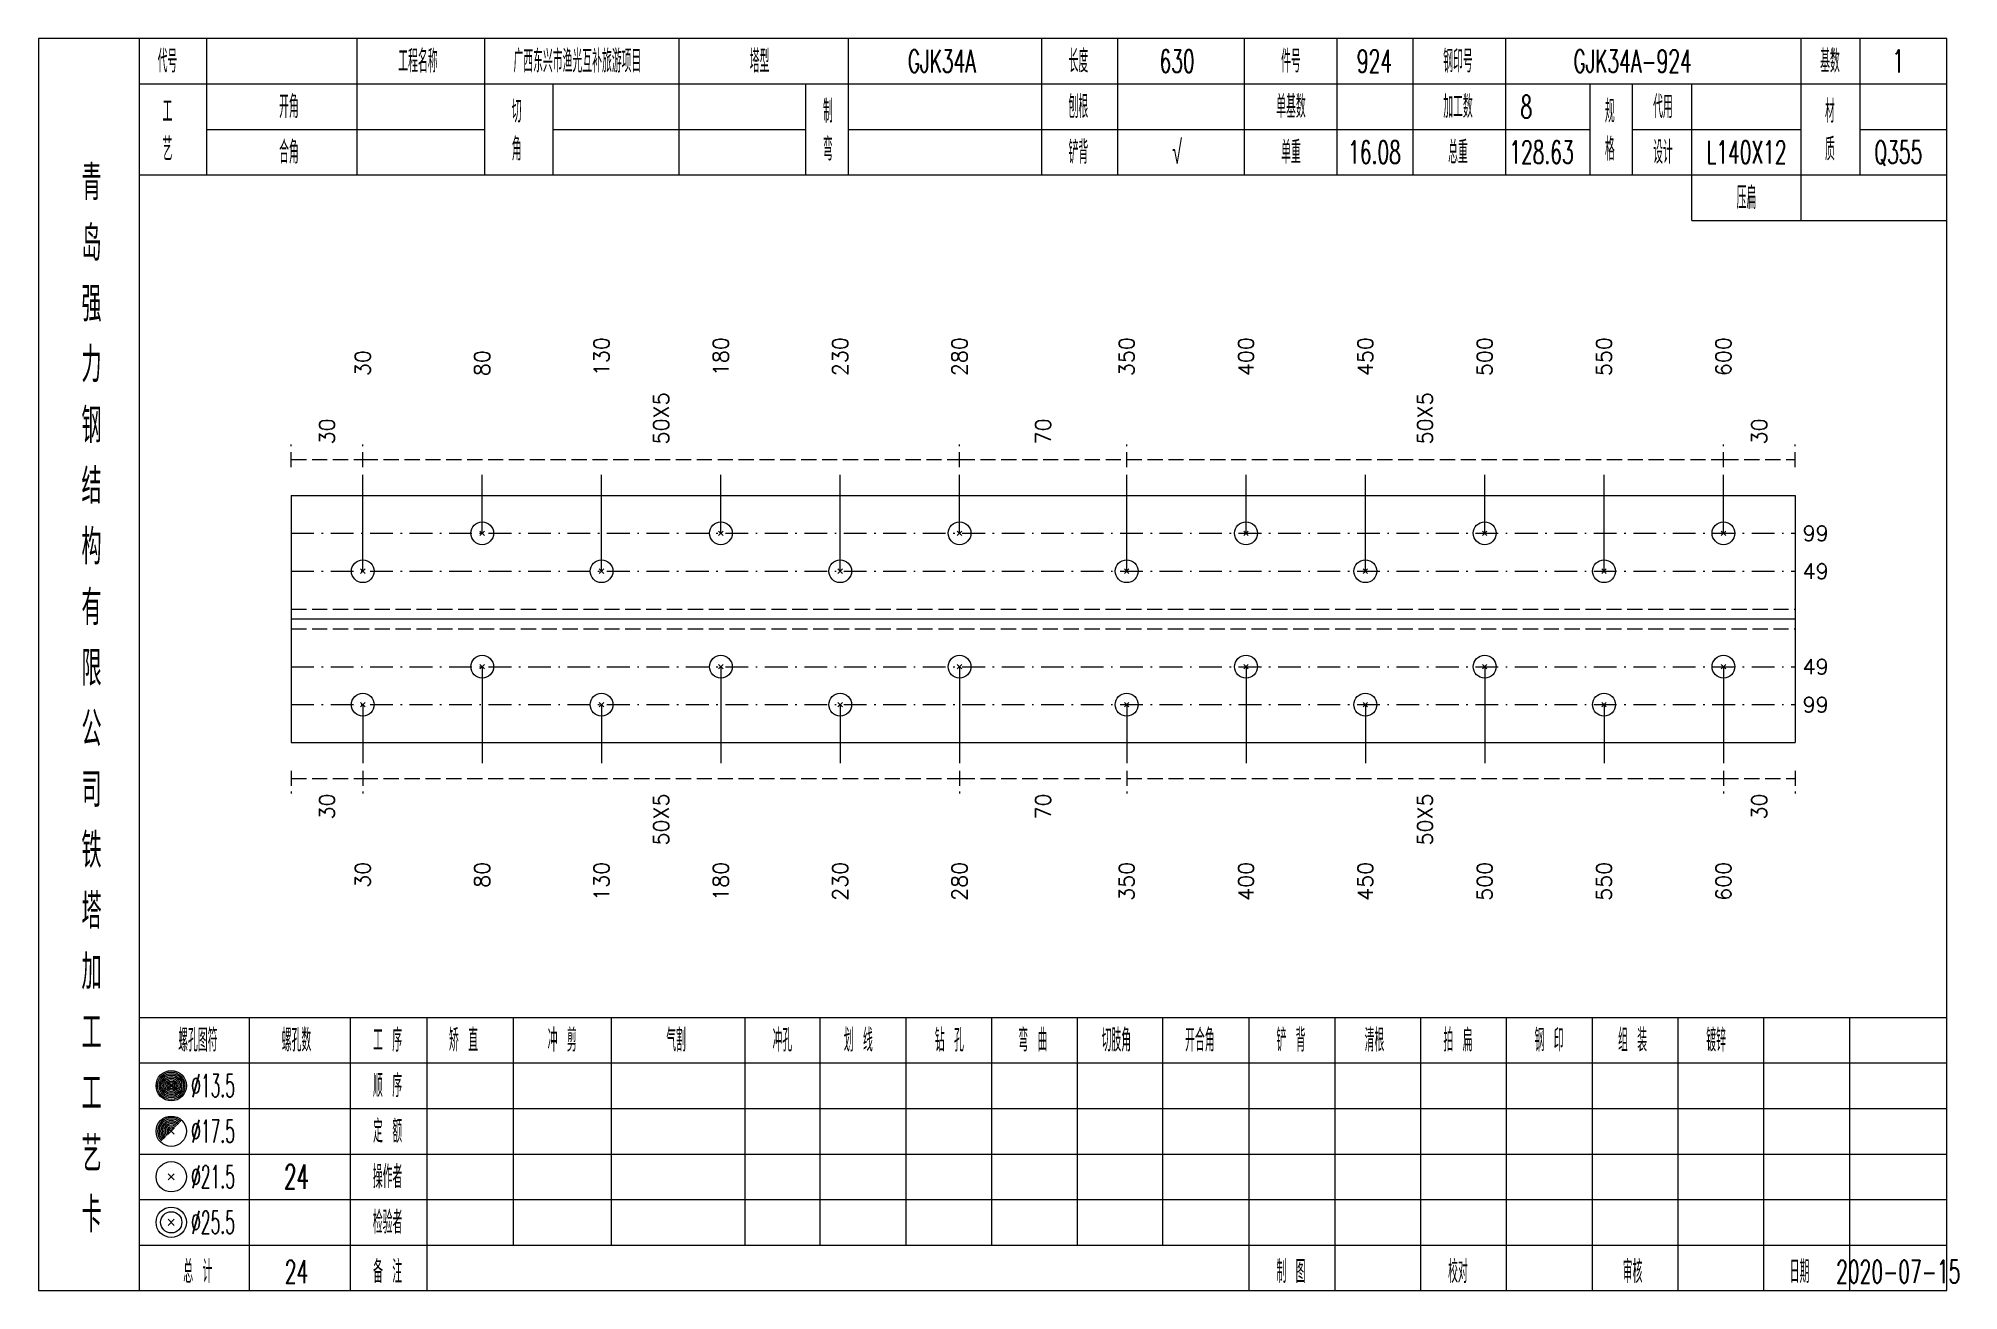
# Model space of a CAD drawing. Extents: x 0 to 2606, y -377 to 6479.
# Drawn here: x 2352.6 to 2605.5, y 2275 to 2440 of the extents above; entities that cross this region are included whole.
import ezdxf
from ezdxf.enums import TextEntityAlignment as Align

# ---------------------------------------------------------------- set-up
doc = ezdxf.new("R2010")
doc.units = 0
doc.header["$MEASUREMENT"] = 0
doc.linetypes.add('一点画线', pattern=[5.2, 3, -1, 0.2, -1])
doc.linetypes.add('虚线', pattern=[2.75, 2, -0.75])
doc.layers.get('0').update_dxf_attribs({"linetype": 'CONTINUOUS', "lineweight": 25})
doc.layers.add('1', color=7, linetype='CONTINUOUS', lineweight=25)
doc.layers.add('4', color=7, linetype='CONTINUOUS', lineweight=25)
doc.styles.get("Standard").update_dxf_attribs({"font": 'simplex.shx', "width": 0.7, "height": 3, "bigfont": 'gbhzfs.shx'})

msp = doc.modelspace()

# ---------------------------------------------------------------- texts
at = {"color": 7, "linetype": 'Continuous', "lineweight": 13}
for s, p in [('30', (2395.33, 2395.5)), ('80', (2411.06, 2395.5)), ('130', (2426.78, 2395.5)), ('180', (2442.5, 2395.5)), ('230', (2458.22, 2395.5)), ('280', (2473.94, 2395.5)), ('350', (2495.96, 2395.5)), ('400', (2511.68, 2395.5)), ('450', (2527.4, 2395.5)), ('500', (2543.12, 2395.5)), ('550', (2558.84, 2395.5)), ('600', (2574.57, 2395.5))]:
    msp.add_text(s, height=2, rotation=90, dxfattribs=at).set_placement(p, align=Align.MIDDLE_LEFT)
at = {"color": 8, "linetype": 'Continuous', "lineweight": 9}
for s, p in [('50X5', (2434.64, 2386.5)), ('50X5', (2535.26, 2386.5)), ('30', (2390.62, 2386.5)), ('70', (2484.95, 2386.5)), ('30', (2579.28, 2386.5))]:
    msp.add_text(s, height=2, rotation=90, dxfattribs=at).set_placement(p, align=Align.MIDDLE_LEFT)
at = {"color": 7, "linetype": 'Continuous', "lineweight": 13}
for s, p in [('99', (2585, 2374.79)), ('49', (2585, 2369.79)), ('49', (2585, 2357.21)), ('99', (2585, 2352.21))]:
    msp.add_text(s, height=2, dxfattribs=at).set_placement(p, align=Align.MIDDLE_LEFT)
at = {"color": 8, "linetype": 'Continuous', "lineweight": 9}
for s, p in [('30', (2390.62, 2340.5)), ('50X5', (2434.64, 2340.5)), ('70', (2484.95, 2340.5)), ('50X5', (2535.26, 2340.5)), ('30', (2579.28, 2340.5))]:
    msp.add_text(s, height=2, rotation=90, dxfattribs=at).set_placement(p, align=Align.MIDDLE_RIGHT)
at = {"layer": '1', "color": 7, "linetype": 'Continuous', "lineweight": 13}
for s, p in [('30', (2395.33, 2331.5)), ('80', (2411.06, 2331.5)), ('130', (2426.78, 2331.5)), ('180', (2442.5, 2331.5)), ('230', (2458.22, 2331.5)), ('280', (2473.94, 2331.5)), ('350', (2495.96, 2331.5)), ('400', (2511.68, 2331.5)), ('450', (2527.4, 2331.5)), ('500', (2543.12, 2331.5)), ('550', (2558.84, 2331.5)), ('600', (2574.57, 2331.5))]:
    msp.add_text(s, height=2, rotation=90, dxfattribs=at).set_placement(p, align=Align.MIDDLE_RIGHT)
at = {"layer": '4', "color": 1, "linetype": 'Continuous', "lineweight": 13}
for s, height, width, p in [('代号', 3, 0.6, (2369.6, 2437)), ('工程名称', 3, 0.6, (2402.6, 2437)), ('广西东兴市渔光互补旅游项目', 3, 0.6, (2423.6, 2437)), ('塔型', 3, 0.6, (2447.6, 2437)), ('GJK34A', 3, 0.6, (2471.6, 2437)), ('长度', 3, 0.6, (2489.6, 2437)), ('630', 3, 0.6, (2502.6, 2437)), ('件号', 3, 0.6, (2517.6, 2437)), ('924', 3, 0.6, (2528.6, 2437)), ('钢印号', 3, 0.6, (2539.6, 2437)), ('GJK34A-924', 3, 0.6, (2562.6, 2437)), ('基数', 3, 0.6, (2588.6, 2437)), ('1', 3, 0.6, (2597.6, 2437)), ('工', 3, 0.6, (2369.6, 2430.4)), ('开角', 3, 0.6, (2385.6, 2431)), ('切', 3, 0.6, (2415.6, 2430.4)), ('制', 3, 0.6, (2456.6, 2430.4)), ('刨根', 3, 0.6, (2489.6, 2431)), ('单基数', 3, 0.6, (2517.6, 2431)), ('加工数', 3, 0.6, (2539.6, 2431)), ('8', 3, 0.6, (2548.6, 2431)), ('规', 3, 0.6, (2559.6, 2430.4)), ('代用', 3, 0.6, (2566.6, 2431)), ('材', 3, 0.6, (2588.6, 2430.4)), ('艺', 3, 0.6, (2369.6, 2425.4)), ('合角', 3, 0.6, (2385.6, 2425)), ('角', 3, 0.6, (2415.6, 2425.4)), ('弯', 3, 0.6, (2456.6, 2425.4)), ('铲背', 3, 0.6, (2489.6, 2425)), ('√', 3, 0.6, (2502.6, 2425)), ('单重', 3, 0.6, (2517.6, 2425)), ('16.08', 3, 0.6, (2528.6, 2425)), ('总重', 3, 0.6, (2539.6, 2425)), ('128.63', 3, 0.6, (2550.6, 2425)), ('格', 3, 0.6, (2559.6, 2425.4)), ('设计', 3, 0.6, (2566.6, 2425)), ('L140X12', 3, 0.6, (2577.6, 2425)), ('质', 3, 0.6, (2588.6, 2425.4)), ('Q355', 3, 0.6, (2597.6, 2425)), ('青', 4.6, 0.8, (2359.6, 2421)), ('压扁', 3, 0.6, (2577.6, 2419)), ('岛', 4.6, 0.8, (2359.6, 2413)), ('强', 4.6, 0.8, (2359.6, 2405)), ('力', 4.6, 0.8, (2359.6, 2397)), ('钢', 4.6, 0.8, (2359.6, 2389)), ('结', 4.6, 0.8, (2359.6, 2381)), ('构', 4.6, 0.8, (2359.6, 2373)), ('有', 4.6, 0.8, (2359.6, 2365)), ('限', 4.6, 0.8, (2359.6, 2357)), ('公', 4.6, 0.8, (2359.6, 2349)), ('司', 4.6, 0.8, (2359.6, 2341)), ('铁', 4.6, 0.8, (2359.6, 2333)), ('塔', 4.6, 0.8, (2359.6, 2325)), ('加', 4.6, 0.8, (2359.6, 2317)), ('工', 4.6, 0.8, (2359.6, 2309)), ('螺孔图符', 3, 0.6, (2373.6, 2308)), ('螺孔数', 3, 0.6, (2386.6, 2308)), ('工 序', 3, 0.6, (2398.6, 2308)), ('矫 直', 3, 0.6, (2408.6, 2308)), ('冲 剪', 3, 0.6, (2421.6, 2308)), ('气割', 3, 0.6, (2436.6, 2308)), ('冲孔', 3, 0.6, (2450.6, 2308)), ('划 线', 3, 0.6, (2460.6, 2308)), ('钻 孔', 3, 0.6, (2472.6, 2308)), ('弯 曲', 3, 0.6, (2483.6, 2308)), ('切肢角', 3, 0.6, (2494.6, 2308)), ('开合角', 3, 0.6, (2505.6, 2308)), ('铲 背', 3, 0.6, (2517.6, 2308)), ('清根', 3, 0.6, (2528.6, 2308)), ('拍 扁', 3, 0.6, (2539.6, 2308)), ('钢 印', 3, 0.6, (2551.6, 2308)), ('组 装', 3, 0.6, (2562.6, 2308)), ('镀锌', 3, 0.6, (2573.6, 2308)), ('工', 4.6, 0.8, (2359.6, 2301)), ('%%C13.5', 3, 0.5, (2375.6, 2302)), ('顺 序', 3, 0.6, (2398.6, 2302)), ('%%C17.5', 3, 0.5, (2375.6, 2296)), ('定 额', 3, 0.6, (2398.6, 2296)), ('艺', 4.6, 0.8, (2359.6, 2293)), ('操作者', 3, 0.6, (2398.6, 2290)), ('%%C21.5', 3, 0.5, (2375.6, 2290)), ('24', 3.2, 0.6, (2386.6, 2290)), ('卡', 4.6, 0.8, (2359.6, 2285)), ('%%C25.5', 3, 0.5, (2375.6, 2284)), ('检验者', 3, 0.6, (2398.6, 2284)), ('总 计', 3, 0.6, (2373.6, 2277.5)), ('备 注', 3, 0.6, (2398.6, 2277.5)), ('制 图', 3, 0.6, (2517.6, 2277.5)), ('校对', 3, 0.6, (2539.6, 2277.5)), ('审核', 3, 0.6, (2562.6, 2277.5)), ('日期', 3, 0.6, (2584.6, 2277.5)), ('24', 3, 0.6, (2386.6, 2277.5)), ('2020-07-15', 3, 0.6, (2597.6, 2277.5))]:
    msp.add_text(s, height=height, dxfattribs=dict(at, width=width)).set_placement(p, align=Align.MIDDLE_CENTER)

# ---------------------------------------------------------------- linework, layer by layer
at = {"color": 8, "linetype": '虚线', "lineweight": 9}
for p, q in [((2385.9, 2383.5), (2385.9, 2386.5)), ((2395.33, 2383.5), (2395.33, 2386.5)), ((2395.33, 2383.5), (2395.33, 2386.5)), ((2473.94, 2383.5), (2473.94, 2386.5)), ((2473.94, 2383.5), (2473.94, 2386.5)), ((2495.96, 2383.5), (2495.96, 2386.5)), ((2495.96, 2383.5), (2495.96, 2386.5)), ((2574.57, 2383.5), (2574.57, 2386.5)), ((2574.57, 2383.5), (2574.57, 2386.5)), ((2584, 2383.5), (2584, 2386.5)), ((2385.9, 2384.5), (2395.33, 2384.5)), ((2395.33, 2384.5), (2473.94, 2384.5)), ((2473.94, 2384.5), (2495.96, 2384.5)), ((2495.96, 2384.5), (2574.57, 2384.5)), ((2574.57, 2384.5), (2584, 2384.5)), ((2385.9, 2343.5), (2385.9, 2340.5)), ((2385.9, 2342.5), (2395.33, 2342.5)), ((2395.33, 2343.5), (2395.33, 2340.5)), ((2395.33, 2343.5), (2395.33, 2340.5)), ((2395.33, 2342.5), (2473.94, 2342.5)), ((2473.94, 2343.5), (2473.94, 2340.5)), ((2473.94, 2343.5), (2473.94, 2340.5)), ((2473.94, 2342.5), (2495.96, 2342.5)), ((2495.96, 2343.5), (2495.96, 2340.5)), ((2495.96, 2343.5), (2495.96, 2340.5)), ((2495.96, 2342.5), (2574.57, 2342.5)), ((2574.57, 2343.5), (2574.57, 2340.5)), ((2574.57, 2343.5), (2574.57, 2340.5)), ((2574.57, 2342.5), (2584, 2342.5)), ((2584, 2343.5), (2584, 2340.5))]:
    msp.add_line(p, q, dxfattribs=at)
at = {"color": 7, "linetype": 'Continuous', "lineweight": 13}
for p, q in [((2395.33, 2369.79), (2395.33, 2382.5)), ((2411.06, 2374.79), (2411.06, 2382.5)), ((2426.78, 2369.79), (2426.78, 2382.5)), ((2442.5, 2374.79), (2442.5, 2382.5)), ((2458.22, 2369.79), (2458.22, 2382.5)), ((2473.94, 2374.79), (2473.94, 2382.5)), ((2495.96, 2369.79), (2495.96, 2382.5)), ((2511.68, 2374.79), (2511.68, 2382.5)), ((2527.4, 2369.79), (2527.4, 2382.5)), ((2543.12, 2374.79), (2543.12, 2382.5)), ((2558.84, 2369.79), (2558.84, 2382.5)), ((2574.57, 2374.79), (2574.57, 2382.5)), ((2410.76, 2374.49), (2411.36, 2375.09)), ((2411.36, 2374.49), (2410.76, 2375.09)), ((2442.2, 2374.49), (2442.8, 2375.09)), ((2442.8, 2374.49), (2442.2, 2375.09)), ((2473.64, 2374.49), (2474.24, 2375.09)), ((2474.24, 2374.49), (2473.64, 2375.09)), ((2511.38, 2374.49), (2511.98, 2375.09)), ((2511.98, 2374.49), (2511.38, 2375.09)), ((2542.82, 2374.49), (2543.42, 2375.09)), ((2543.42, 2374.49), (2542.82, 2375.09)), ((2574.27, 2374.49), (2574.87, 2375.09)), ((2574.87, 2374.49), (2574.27, 2375.09)), ((2395.03, 2369.49), (2395.63, 2370.09)), ((2395.63, 2369.49), (2395.03, 2370.09)), ((2426.48, 2369.49), (2427.08, 2370.09)), ((2427.08, 2369.49), (2426.48, 2370.09)), ((2457.92, 2369.49), (2458.52, 2370.09)), ((2458.52, 2369.49), (2457.92, 2370.09)), ((2495.66, 2369.49), (2496.26, 2370.09)), ((2496.26, 2369.49), (2495.66, 2370.09)), ((2527.1, 2369.49), (2527.7, 2370.09)), ((2527.7, 2369.49), (2527.1, 2370.09)), ((2558.54, 2369.49), (2559.14, 2370.09)), ((2559.14, 2369.49), (2558.54, 2370.09)), ((2411.06, 2357.21), (2411.06, 2344.5)), ((2442.5, 2357.21), (2442.5, 2344.5)), ((2473.94, 2357.21), (2473.94, 2344.5)), ((2511.68, 2357.21), (2511.68, 2344.5)), ((2543.12, 2357.21), (2543.12, 2344.5)), ((2574.57, 2357.21), (2574.57, 2344.5)), ((2395.33, 2352.21), (2395.33, 2344.5)), ((2426.78, 2352.21), (2426.78, 2344.5)), ((2458.22, 2352.21), (2458.22, 2344.5)), ((2495.96, 2352.21), (2495.96, 2344.5)), ((2527.4, 2352.21), (2527.4, 2344.5)), ((2558.84, 2352.21), (2558.84, 2344.5))]:
    msp.add_line(p, q, dxfattribs=at)
at = {"color": 7, "linetype": 'Continuous', "lineweight": 18}
for p, q in [((2385.9, 2379.79), (2385.9, 2347.21)), ((2385.9, 2379.79), (2584, 2379.79)), ((2584, 2379.79), (2584, 2347.21)), ((2385.9, 2363.5), (2584, 2363.5))]:
    msp.add_line(p, q, dxfattribs=at)
at = {"color": 3, "linetype": '一点画线', "lineweight": 13}
for p, q in [((2385.9, 2374.79), (2584, 2374.79)), ((2385.9, 2369.79), (2584, 2369.79)), ((2385.9, 2357.21), (2584, 2357.21)), ((2385.9, 2352.21), (2584, 2352.21))]:
    msp.add_line(p, q, dxfattribs=at)
at = {"color": 1, "linetype": '虚线', "lineweight": 18}
for p, q in [((2385.9, 2364.79), (2584, 2364.79)), ((2385.9, 2362.21), (2584, 2362.21))]:
    msp.add_line(p, q, dxfattribs=at)
at = {"color": 7, "linetype": 'Continuous', "lineweight": 13}
for centre in [(2411.06, 2374.79), (2442.5, 2374.79), (2473.94, 2374.79), (2511.68, 2374.79), (2543.12, 2374.79), (2574.57, 2374.79), (2395.33, 2369.79), (2426.78, 2369.79), (2458.22, 2369.79), (2495.96, 2369.79), (2527.4, 2369.79), (2558.84, 2369.79)]:
    msp.add_circle(centre, 1.5, dxfattribs=at)
at = {"layer": '1', "color": 7, "linetype": 'Continuous', "lineweight": 13}
for p, q in [((2410.76, 2356.91), (2411.36, 2357.51)), ((2411.36, 2356.91), (2410.76, 2357.51)), ((2442.2, 2356.91), (2442.8, 2357.51)), ((2442.8, 2356.91), (2442.2, 2357.51)), ((2473.64, 2356.91), (2474.24, 2357.51)), ((2474.24, 2356.91), (2473.64, 2357.51)), ((2511.38, 2356.91), (2511.98, 2357.51)), ((2511.98, 2356.91), (2511.38, 2357.51)), ((2542.82, 2356.91), (2543.42, 2357.51)), ((2543.42, 2356.91), (2542.82, 2357.51)), ((2574.27, 2356.91), (2574.87, 2357.51)), ((2574.87, 2356.91), (2574.27, 2357.51)), ((2395.03, 2351.91), (2395.63, 2352.51)), ((2395.63, 2351.91), (2395.03, 2352.51)), ((2426.48, 2351.91), (2427.08, 2352.51)), ((2427.08, 2351.91), (2426.48, 2352.51)), ((2457.92, 2351.91), (2458.52, 2352.51)), ((2458.52, 2351.91), (2457.92, 2352.51)), ((2495.66, 2351.91), (2496.26, 2352.51)), ((2496.26, 2351.91), (2495.66, 2352.51)), ((2527.1, 2351.91), (2527.7, 2352.51)), ((2527.7, 2351.91), (2527.1, 2352.51)), ((2558.54, 2351.91), (2559.14, 2352.51)), ((2559.14, 2351.91), (2558.54, 2352.51))]:
    msp.add_line(p, q, dxfattribs=at)
at = {"layer": '1', "color": 7, "linetype": 'Continuous', "lineweight": 18}
msp.add_line((2385.9, 2347.21), (2584, 2347.21), dxfattribs=at)
at = {"layer": '1', "color": 7, "linetype": 'Continuous', "lineweight": 13}
for centre in [(2411.06, 2357.21), (2442.5, 2357.21), (2473.94, 2357.21), (2511.68, 2357.21), (2543.12, 2357.21), (2574.57, 2357.21), (2395.33, 2352.21), (2426.78, 2352.21), (2458.22, 2352.21), (2495.96, 2352.21), (2527.4, 2352.21), (2558.84, 2352.21)]:
    msp.add_circle(centre, 1.5, dxfattribs=at)
at = {"layer": '4', "color": 1, "linetype": 'Continuous', "lineweight": 18}
for p, q in [((2365.9, 2275), (2365.9, 2440)), ((2374.8, 2422), (2374.8, 2440)), ((2394.6, 2422), (2394.6, 2440)), ((2411.4, 2422), (2411.4, 2440)), ((2437, 2422), (2437, 2440)), ((2459.3, 2422), (2459.3, 2440)), ((2484.8, 2422), (2484.8, 2440)), ((2494.8, 2422), (2494.8, 2440)), ((2511.5, 2422), (2511.5, 2440)), ((2523.7, 2422), (2523.7, 2440)), ((2533.7, 2422), (2533.7, 2440)), ((2545.9, 2422), (2545.9, 2440)), ((2584.8, 2416), (2584.8, 2440)), ((2592.6, 2422), (2592.6, 2440)), ((2365.9, 2434), (2604, 2434)), ((2420.4, 2422), (2420.4, 2434)), ((2453.7, 2422), (2453.7, 2434)), ((2557, 2422), (2557, 2434)), ((2562.6, 2422), (2562.6, 2434)), ((2570.4, 2416), (2570.4, 2434)), ((2374.8, 2428), (2411.4, 2428)), ((2420.4, 2428), (2453.7, 2428)), ((2459.3, 2428), (2557, 2428)), ((2562.6, 2428), (2584.8, 2428)), ((2592.6, 2428), (2604, 2428)), ((2365.9, 2422), (2604, 2422)), ((2570.4, 2416), (2604, 2416)), ((2365.9, 2311), (2604, 2311)), ((2380.4, 2275), (2380.4, 2311)), ((2393.7, 2275), (2393.7, 2311)), ((2403.8, 2275), (2403.8, 2311)), ((2415.2, 2281), (2415.2, 2311)), ((2428.1, 2281), (2428.1, 2311)), ((2445.7, 2281), (2445.7, 2311)), ((2455.6, 2281), (2455.6, 2311)), ((2466.9, 2281), (2466.9, 2311)), ((2478.2, 2281), (2478.2, 2311)), ((2489.5, 2281), (2489.5, 2311)), ((2500.7, 2281), (2500.7, 2311)), ((2512.1, 2281), (2512.1, 2311)), ((2523.4, 2281), (2523.4, 2311)), ((2534.7, 2281), (2534.7, 2311)), ((2546, 2281), (2546, 2311)), ((2557.3, 2281), (2557.3, 2311)), ((2568.6, 2281), (2568.6, 2311)), ((2579.9, 2281), (2579.9, 2311)), ((2591.2, 2281), (2591.2, 2311)), ((2365.9, 2305), (2604, 2305)), ((2365.9, 2299), (2604, 2299)), ((2365.9, 2293), (2604, 2293)), ((2365.9, 2287), (2604, 2287)), ((2365.9, 2281), (2604, 2281)), ((2512.1, 2275), (2512.1, 2281)), ((2523.4, 2275), (2523.4, 2281)), ((2534.7, 2275), (2534.7, 2281)), ((2546, 2275), (2546, 2281)), ((2557.3, 2275), (2557.3, 2281)), ((2568.6, 2275), (2568.6, 2281)), ((2579.9, 2275), (2579.9, 2281)), ((2591.2, 2275), (2591.2, 2281))]:
    msp.add_line(p, q, dxfattribs=at)
at = {"layer": '4', "color": 7, "linetype": 'Continuous', "lineweight": 13}
for p, q in [((2369.9, 2301.8), (2370.3, 2302.2)), ((2370.3, 2301.8), (2369.9, 2302.2)), ((2369.7, 2289.6), (2370.5, 2290.4)), ((2370.5, 2289.6), (2369.7, 2290.4)), ((2369.7, 2283.6), (2370.5, 2284.4)), ((2370.5, 2283.6), (2369.7, 2284.4))]:
    msp.add_line(p, q, dxfattribs=at)
at = {"layer": '4', "color": 7, "linetype": 'Continuous', "lineweight": 0}
for p, q in [((2369.7, 2295.6), (2370.5, 2296.4)), ((2369.7, 2296.4), (2370.5, 2295.6))]:
    msp.add_line(p, q, dxfattribs=at)
at = {"layer": '4', "color": 1, "linetype": 'Continuous', "lineweight": 18}
msp.add_lwpolyline([(2352.6, 2440), (2352.6, 2275), (2604, 2275), (2604, 2440)], close=True, dxfattribs=at)
at = {"layer": '4', "color": 7, "linetype": 'Continuous', "lineweight": 13}
for centre, radius in [((2370.1, 2302), 2), ((2370.1, 2302), 1.8), ((2370.1, 2302), 1.6), ((2370.1, 2302), 1.4), ((2370.1, 2302), 1.2), ((2370.1, 2302), 1), ((2370.1, 2302), 0.8), ((2370.1, 2302), 0.6), ((2370.1, 2302), 0.4), ((2370.1, 2302), 0.2), ((2370.1, 2296), 2), ((2370.1, 2290), 2), ((2370.1, 2284), 2), ((2370.1, 2284), 1.4)]:
    msp.add_circle(centre, radius, dxfattribs=at)
for radius in [1.8, 1.6, 1.4, 1.2, 1, 0.8, 0.6, 0.4, 0.2]:
    msp.add_arc((2370.1, 2296), radius, 45, 225, dxfattribs=at)

msp.set_redraw_order([(e.dxf.handle, doc.entitydb.next_handle()) for e in msp.query("TEXT MTEXT ATTDEF DIMENSION ARC_DIMENSION")])  # texts and dimensions are drawn at this point

doc.saveas('drawing.dxf')
